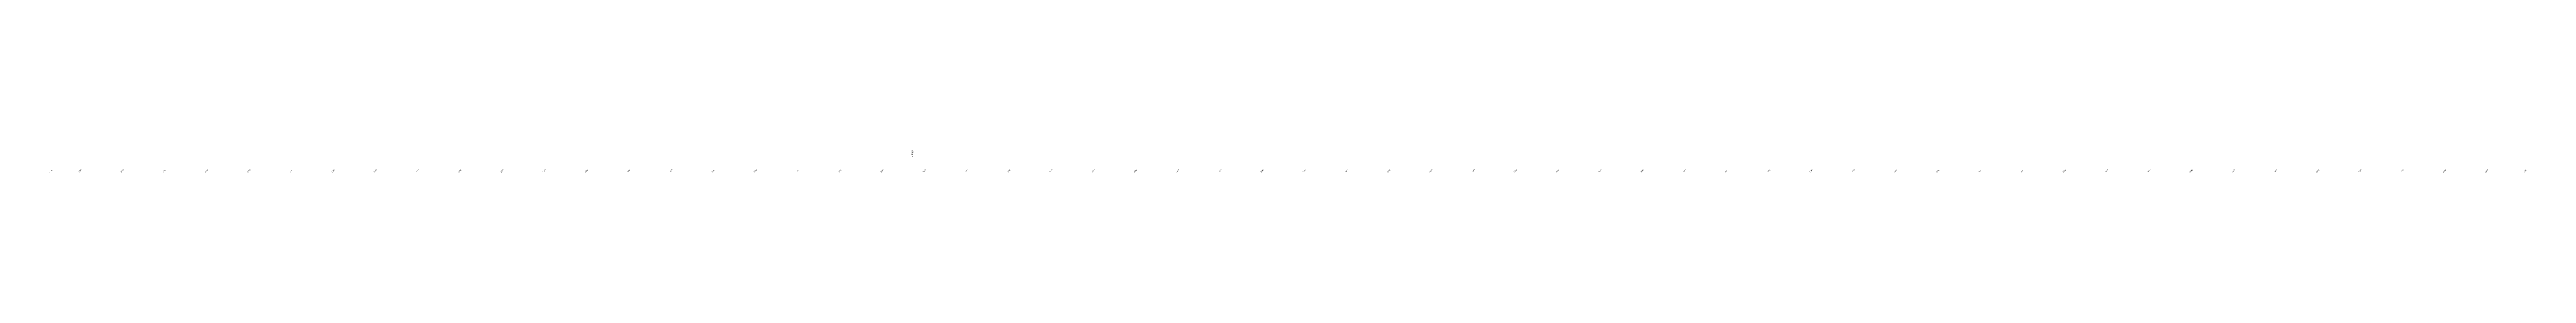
# Model space of a CAD drawing. Header units: metres. Extents: x 286386 to 287779, y 2079267 to 2080589.
# Drawn here: x 286586 to 287759, y 2079799 to 2079810 of the extents above; entities that cross this region are included whole.
import ezdxf
from ezdxf.enums import TextEntityAlignment as Align

# ---------------------------------------------------------------- set-up
doc = ezdxf.new("R2010")
doc.units = ezdxf.units.M
doc.header["$MEASUREMENT"] = 0
doc.layers.add('ESContAnn', color=231, linetype='Continuous')
doc.layers.add('ESElevation', color=150, linetype='Continuous')

msp = doc.modelspace()

# ---------------------------------------------------------------- texts
at = {"layer": 'ESContAnn'}
msp.add_text('4.0000', height=0.75, rotation=82.3332, dxfattribs=at).set_placement((286994.3, 2079808.2), align=Align.MIDDLE_CENTER)
at = {"layer": 'ESElevation'}
for s, p in [('-1.422', (286586.3, 2079800)), ('-1.254', (286600, 2079800)), ('-0.630', (286620, 2079800)), ('-0.506', (286640, 2079800)), ('-0.500', (286660, 2079800)), ('-0.500', (286680, 2079800)), ('-0.487', (286700, 2079800)), ('-0.247', (286720, 2079800)), ('0.298', (286740, 2079800)), ('0.458', (286760, 2079800)), ('0.794', (286780, 2079800)), ('1.373', (286800, 2079800)), ('2.075', (286820, 2079800)), ('2.890', (286840, 2079800)), ('3.809', (286860, 2079800)), ('4.916', (286880, 2079800)), ('5.310', (286900, 2079800)), ('5.239', (286920, 2079800)), ('4.704', (286940, 2079800)), ('4.495', (286960, 2079800)), ('4.399', (286980, 2079800)), ('3.968', (287000, 2079800)), ('3.767', (287020, 2079800)), ('3.695', (287040, 2079800)), ('3.720', (287060, 2079800)), ('4.173', (287080, 2079800)), ('4.500', (287100, 2079800)), ('4.500', (287120, 2079800)), ('4.528', (287140, 2079800)), ('4.866', (287160, 2079800)), ('5.491', (287180, 2079800)), ('5.533', (287200, 2079800)), ('5.916', (287220, 2079800)), ('6.603', (287240, 2079800)), ('7.286', (287260, 2079800)), ('7.958', (287280, 2079800)), ('8.500', (287300, 2079800)), ('8.500', (287320, 2079800)), ('8.498', (287340, 2079800)), ('8.473', (287360, 2079800)), ('8.364', (287380, 2079800)), ('7.996', (287400, 2079800)), ('7.586', (287420, 2079800)), ('7.408', (287440, 2079800)), ('6.812', (287460, 2079800)), ('6.101', (287480, 2079800)), ('5.604', (287500, 2079800)), ('5.500', (287520, 2079800)), ('5.500', (287540, 2079800)), ('5.500', (287560, 2079800)), ('5.500', (287580, 2079800)), ('5.382', (287600, 2079800)), ('4.970', (287620, 2079800)), ('3.821', (287640, 2079800)), ('2.875', (287660, 2079800)), ('2.343', (287680, 2079800)), ('2.431', (287700, 2079800)), ('2.122', (287720, 2079800)), ('1.568', (287740, 2079800)), ('1.520', (287758.2, 2079800))]:
    msp.add_text(s, height=0.5, rotation=45, dxfattribs=at).set_placement(p, align=Align.MIDDLE_CENTER)

doc.saveas('drawing.dxf')
